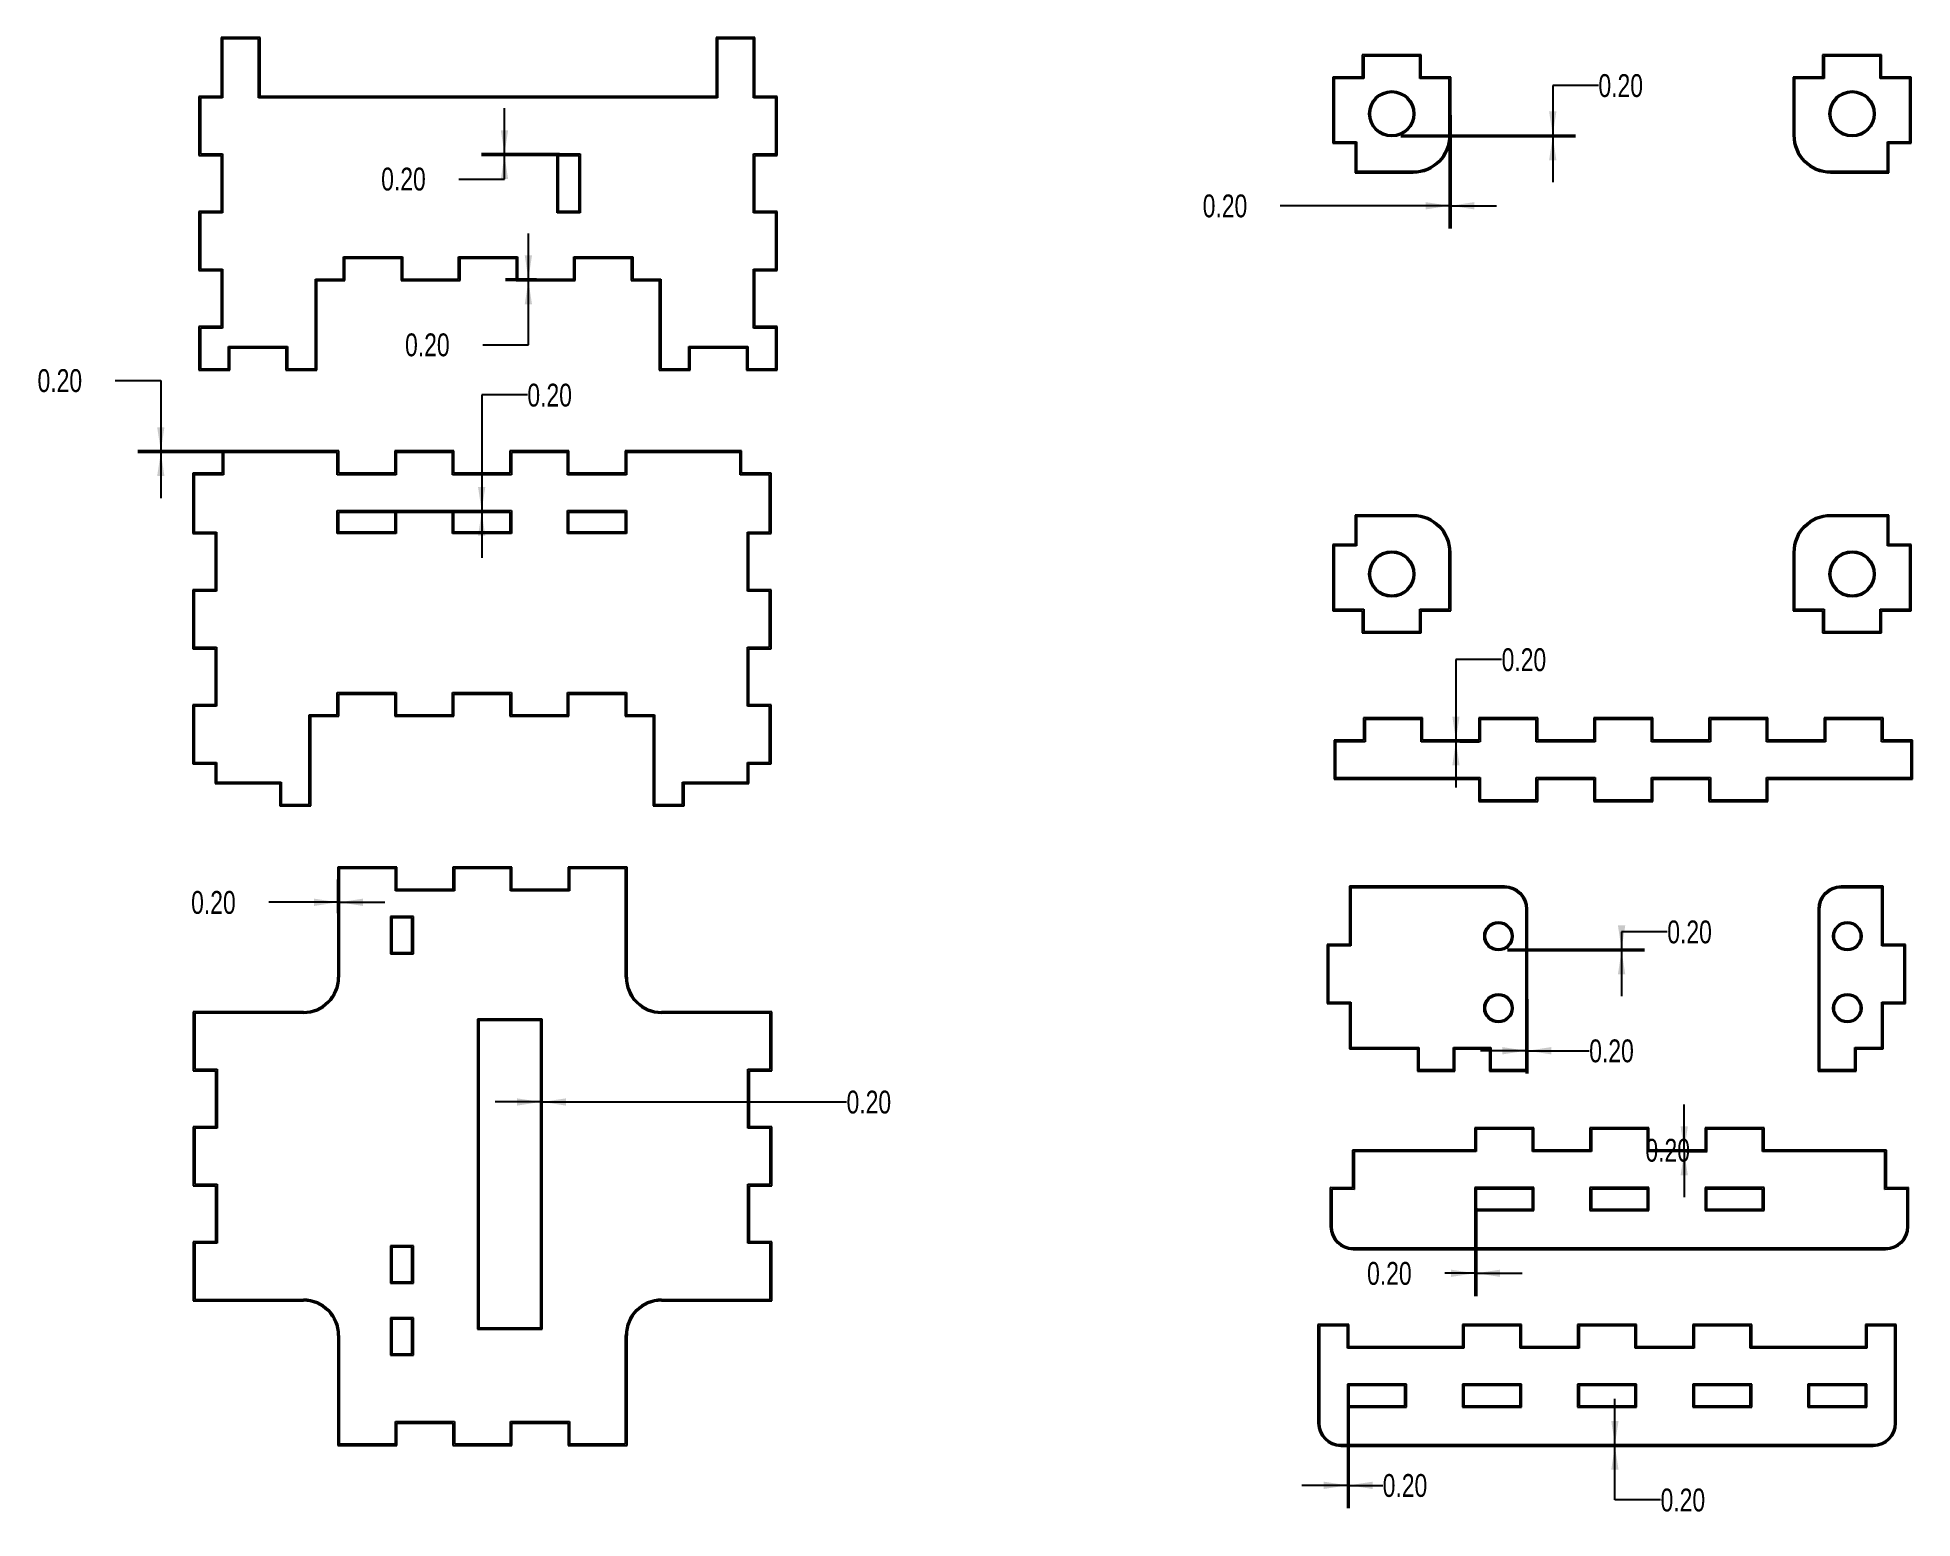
# Model space of a CAD drawing. Header units: millimetres. Extents: x 1 to 262, y 1 to 207.
import ezdxf

# ---------------------------------------------------------------- set-up
doc = ezdxf.new("R2010")
doc.units = ezdxf.units.MM
doc.layers.add('CUT', color=1, linetype='Continuous')
doc.layers.add('LAYER0', color=7, linetype='Continuous')
doc.styles.add('SLDTEXTSTYLE0', font='TXT', dxfattribs={"width": 0.75})
doc.dimstyles.new('SLDDIMSTYLE0', dxfattribs={"dimtxt": 3.175, "dimasz": 3.302, "dimexe": 0, "dimexo": 0.0625, "dimgap": 0.79375, "dimtad": 0, "dimtih": 1, "dimtoh": 1, "dimrnd": 1e-09, "dimzin": 4, "dimdsep": 46, "dimtxsty": 'SLDTEXTSTYLE0', "dimsah": 1, "dimcen": 0.09, "dimadec": 0, "dimazin": 1, "dimtfac": 1, "dimtmove": 0, "dimatfit": 0, "dimfxl": 1, "dimfrac": 2, "dimtolj": 1, "dimtzin": 12, "dimarcsym": 0})

msp = doc.modelspace()

# ---------------------------------------------------------------- blocks, each defined once
blk = doc.blocks.new('_D')
at = {"layer": 'LAYER0'}
for p, q in [((69.39, 173.59), (69.39, 179.94)), ((70.52, 173.59), (66.22, 173.59)), ((70.52, 173.39), (66.22, 173.39)), ((69.39, 164.46), (69.39, 173.39)), ((63.04, 164.46), (69.39, 164.46))]:
    blk.add_line(p, q, dxfattribs=at)
for points in [[(69.39, 173.59), (69.9, 176.89), (68.89, 176.89)], [(69.39, 173.39), (68.89, 170.09), (69.9, 170.09)]]:
    blk.add_solid(points, dxfattribs=at)
at = {"layer": 'LAYER0', "insert": (52.25, 166.04, 0.1), "char_height": 3.175, "attachment_point": 1, "style": 'SLDTEXTSTYLE0'}
blk.add_mtext('0.20', dxfattribs=at)
blk = doc.blocks.new('_D_1')
at = {"layer": 'LAYER0'}
for p, q in [((66.07, 190.99), (66.07, 197.34)), ((73.72, 190.99), (62.89, 190.99)), ((73.72, 190.79), (62.89, 190.79)), ((66.07, 187.51), (66.07, 190.79)), ((59.72, 187.51), (66.07, 187.51))]:
    blk.add_line(p, q, dxfattribs=at)
for points in [[(66.07, 190.99), (66.58, 194.29), (65.56, 194.29)], [(66.07, 190.79), (65.56, 187.49), (66.58, 187.49)]]:
    blk.add_solid(points, dxfattribs=at)
at = {"layer": 'LAYER0', "insert": (48.93, 189.09, 0.1), "char_height": 3.175, "attachment_point": 1, "style": 'SLDTEXTSTYLE0'}
blk.add_mtext('0.20', dxfattribs=at)
blk = doc.blocks.new('_D_2')
at = {"layer": 'LAYER0'}
for p, q in [((11.95, 159.5), (18.3, 159.5)), ((18.3, 159.5), (18.3, 149.7)), ((33.66, 149.7), (15.12, 149.7)), ((33.66, 149.5), (15.12, 149.5)), ((18.3, 149.5), (18.3, 143.15))]:
    blk.add_line(p, q, dxfattribs=at)
for points in [[(18.3, 149.7), (18.8, 153), (17.79, 153)], [(18.3, 149.5), (17.79, 146.2), (18.8, 146.2)]]:
    blk.add_solid(points, dxfattribs=at)
at = {"layer": 'LAYER0', "insert": (1.16, 161.07, 0.1), "char_height": 3.175, "attachment_point": 1, "style": 'SLDTEXTSTYLE0'}
blk.add_mtext('0.20', dxfattribs=at)
blk = doc.blocks.new('_D_3')
at = {"layer": 'LAYER0'}
for p, q in [((69.25, 157.48), (62.9, 157.48)), ((62.9, 157.48), (62.9, 141.4)), ((48.2, 141.4), (66.07, 141.4)), ((48.2, 141.2), (66.07, 141.2)), ((62.9, 141.2), (62.9, 134.85))]:
    blk.add_line(p, q, dxfattribs=at)
for points in [[(62.9, 141.4), (63.41, 144.7), (62.39, 144.7)], [(62.9, 141.2), (62.39, 137.9), (63.41, 137.9)]]:
    blk.add_solid(points, dxfattribs=at)
at = {"layer": 'LAYER0', "insert": (69.25, 159.05, 0.1), "char_height": 3.175, "attachment_point": 1, "style": 'SLDTEXTSTYLE0'}
blk.add_mtext('0.20', dxfattribs=at)
blk = doc.blocks.new('_D_4')
at = {"layer": 'LAYER0'}
for p, q in [((183.25, 17.06), (183.25, 2.69)), ((183.45, 17.06), (183.45, 2.69)), ((183.25, 5.87), (176.9, 5.87)), ((183.45, 5.87), (188.15, 5.87))]:
    blk.add_line(p, q, dxfattribs=at)
for points in [[(183.25, 5.87), (179.95, 6.38), (179.95, 5.36)], [(183.45, 5.87), (186.75, 5.36), (186.75, 6.38)]]:
    blk.add_solid(points, dxfattribs=at)
at = {"layer": 'LAYER0', "insert": (188.15, 7.44, 0.1), "char_height": 3.175, "attachment_point": 1, "style": 'SLDTEXTSTYLE0'}
blk.add_mtext('0.20', dxfattribs=at)
blk = doc.blocks.new('_D_5')
at = {"layer": 'LAYER0'}
for p, q in [((220.43, 11.53), (220.43, 17.88)), ((220.43, 3.85), (220.43, 11.33)), ((220.62, 11.53), (223.6, 11.53)), ((220.62, 11.33), (223.6, 11.33)), ((226.78, 3.85), (220.43, 3.85))]:
    blk.add_line(p, q, dxfattribs=at)
for points in [[(220.43, 11.53), (220.94, 14.83), (219.92, 14.83)], [(220.43, 11.33), (219.92, 8.03), (220.94, 8.03)]]:
    blk.add_solid(points, dxfattribs=at)
at = {"layer": 'LAYER0', "insert": (226.78, 5.42, 0.1), "char_height": 3.175, "attachment_point": 1, "style": 'SLDTEXTSTYLE0'}
blk.add_mtext('0.20', dxfattribs=at)
blk = doc.blocks.new('_D_6')
at = {"layer": 'LAYER0'}
for p, q in [((200.97, 44.4), (200.97, 32.18)), ((201.17, 44.4), (201.17, 32.18)), ((200.97, 35.36), (196.77, 35.36)), ((201.17, 35.36), (207.52, 35.36))]:
    blk.add_line(p, q, dxfattribs=at)
for points in [[(200.97, 35.36), (197.66, 35.86), (197.66, 34.85)], [(201.17, 35.36), (204.47, 34.85), (204.47, 35.86)]]:
    blk.add_solid(points, dxfattribs=at)
at = {"layer": 'LAYER0', "insert": (185.98, 36.93, 0.1), "char_height": 3.175, "attachment_point": 1, "style": 'SLDTEXTSTYLE0'}
blk.add_mtext('0.20', dxfattribs=at)
blk = doc.blocks.new('_D_7')
at = {"layer": 'LAYER0'}
for p, q in [((230.07, 52.47), (230.07, 58.82)), ((230.07, 52.27), (230.07, 45.92)), ((230.34, 52.47), (233.24, 52.47)), ((230.34, 52.27), (233.24, 52.27))]:
    blk.add_line(p, q, dxfattribs=at)
for points in [[(230.07, 52.47), (230.57, 55.77), (229.56, 55.77)], [(230.07, 52.27), (229.56, 48.97), (230.57, 48.97)]]:
    blk.add_solid(points, dxfattribs=at)
at = {"layer": 'LAYER0', "insert": (224.67, 54.05, 0.1), "char_height": 3.175, "attachment_point": 1, "style": 'SLDTEXTSTYLE0'}
blk.add_mtext('0.20', dxfattribs=at)
blk = doc.blocks.new('_D_8')
at = {"layer": 'LAYER0'}
for p, q in [((204.68, 120.68), (198.33, 120.68)), ((198.33, 120.68), (198.33, 109.47)), ((198.87, 109.47), (201.51, 109.47)), ((198.33, 109.27), (198.33, 102.92)), ((198.87, 109.27), (201.51, 109.27))]:
    blk.add_line(p, q, dxfattribs=at)
for points in [[(198.33, 109.47), (198.84, 112.77), (197.83, 112.77)], [(198.33, 109.27), (197.83, 105.97), (198.84, 105.97)]]:
    blk.add_solid(points, dxfattribs=at)
at = {"layer": 'LAYER0', "insert": (204.68, 122.26, 0.1), "char_height": 3.175, "attachment_point": 1, "style": 'SLDTEXTSTYLE0'}
blk.add_mtext('0.20', dxfattribs=at)
blk = doc.blocks.new('_D_9')
at = {"layer": 'LAYER0'}
for p, q in [((71.11, 50.39), (71.11, 62.35)), ((71.31, 50.39), (71.31, 62.35)), ((71.11, 59.18), (64.76, 59.18)), ((71.31, 59.18), (113.62, 59.18))]:
    blk.add_line(p, q, dxfattribs=at)
for points in [[(71.11, 59.18), (67.81, 59.68), (67.81, 58.67)], [(71.31, 59.18), (74.61, 58.67), (74.61, 59.68)]]:
    blk.add_solid(points, dxfattribs=at)
at = {"layer": 'LAYER0', "insert": (113.62, 60.75, 0.1), "char_height": 3.175, "attachment_point": 1, "style": 'SLDTEXTSTYLE0'}
blk.add_mtext('0.20', dxfattribs=at)
blk = doc.blocks.new('_D_10')
at = {"layer": 'LAYER0'}
for p, q in [((42.91, 85.44), (42.91, 90.12)), ((43.11, 85.44), (43.11, 90.12)), ((42.91, 86.94), (33.3, 86.94)), ((43.11, 86.94), (49.46, 86.94))]:
    blk.add_line(p, q, dxfattribs=at)
for points in [[(42.91, 86.94), (39.61, 87.45), (39.61, 86.43)], [(43.11, 86.94), (46.41, 86.43), (46.41, 87.45)]]:
    blk.add_solid(points, dxfattribs=at)
at = {"layer": 'LAYER0', "insert": (22.51, 88.51, 0.1), "char_height": 3.175, "attachment_point": 1, "style": 'SLDTEXTSTYLE0'}
blk.add_mtext('0.20', dxfattribs=at)
blk = doc.blocks.new('_D_11')
at = {"layer": 'LAYER0'}
for p, q in [((218.14, 200.52), (211.79, 200.52)), ((211.79, 200.52), (211.79, 193.61)), ((190.68, 193.61), (214.96, 193.61)), ((190.68, 193.41), (214.96, 193.41)), ((211.79, 193.41), (211.79, 187.06))]:
    blk.add_line(p, q, dxfattribs=at)
for points in [[(211.79, 193.61), (212.3, 196.92), (211.28, 196.92)], [(211.79, 193.41), (211.28, 190.11), (212.3, 190.11)]]:
    blk.add_solid(points, dxfattribs=at)
at = {"layer": 'LAYER0', "insert": (218.14, 202.09, 0.1), "char_height": 3.175, "attachment_point": 1, "style": 'SLDTEXTSTYLE0'}
blk.add_mtext('0.20', dxfattribs=at)
blk = doc.blocks.new('_D_12')
at = {"layer": 'LAYER0'}
for p, q in [((197.41, 196.37), (197.41, 180.61)), ((197.61, 196.37), (197.61, 180.61)), ((197.41, 183.79), (173.92, 183.79)), ((197.61, 183.79), (203.96, 183.79))]:
    blk.add_line(p, q, dxfattribs=at)
for points in [[(197.41, 183.79), (194.11, 184.3), (194.11, 183.28)], [(197.61, 183.79), (200.91, 183.28), (200.91, 184.3)]]:
    blk.add_solid(points, dxfattribs=at)
at = {"layer": 'LAYER0', "insert": (163.13, 185.36, 0.1), "char_height": 3.175, "attachment_point": 1, "style": 'SLDTEXTSTYLE0'}
blk.add_mtext('0.20', dxfattribs=at)
blk = doc.blocks.new('_D_13')
at = {"layer": 'LAYER0'}
for p, q in [((208.09, 73.45), (208.09, 63.12)), ((208.29, 73.45), (208.29, 63.12)), ((208.09, 66.3), (201.74, 66.3)), ((208.29, 66.3), (216.86, 66.3))]:
    blk.add_line(p, q, dxfattribs=at)
for points in [[(208.09, 66.3), (204.79, 66.81), (204.79, 65.79)], [(208.29, 66.3), (211.59, 65.79), (211.59, 66.81)]]:
    blk.add_solid(points, dxfattribs=at)
at = {"layer": 'LAYER0', "insert": (216.86, 67.87, 0.1), "char_height": 3.175, "attachment_point": 1, "style": 'SLDTEXTSTYLE0'}
blk.add_mtext('0.20', dxfattribs=at)
blk = doc.blocks.new('_D_14')
at = {"layer": 'LAYER0'}
for p, q in [((227.71, 82.84), (221.36, 82.84)), ((221.36, 82.84), (221.36, 80.42)), ((205.51, 80.42), (224.54, 80.42)), ((205.51, 80.22), (224.54, 80.22)), ((221.36, 80.22), (221.36, 73.87))]:
    blk.add_line(p, q, dxfattribs=at)
for points in [[(221.36, 80.42), (221.87, 83.72), (220.85, 83.72)], [(221.36, 80.22), (220.85, 76.92), (221.87, 76.92)]]:
    blk.add_solid(points, dxfattribs=at)
at = {"layer": 'LAYER0', "insert": (227.71, 84.41, 0.1), "char_height": 3.175, "attachment_point": 1, "style": 'SLDTEXTSTYLE0'}
blk.add_mtext('0.20', dxfattribs=at)

# ---------------------------------------------------------------- dimensions: what is measured, and where the dimension line sits
at = {"layer": 'LAYER0'}
for base, p1, p2, picture, middle in [((211.79, 193.414), (189.409, 193.614), (189.409, 193.414), '_D_11', (211.79, 200.521)), ((66.067, 190.99), (74.991, 190.79), (74.991, 190.99), '_D_1', (66.067, 187.514)), ((69.394, 173.59), (71.791, 173.39), (71.791, 173.59), '_D', (69.394, 164.463)), ((18.296, 149.501), (34.931, 149.701), (34.931, 149.501), '_D_2', (18.296, 159.501)), ((62.898, 141.401), (46.931, 141.201), (46.931, 141.401), '_D_3', (62.898, 157.48)), ((198.334, 109.272), (197.6, 109.472), (197.6, 109.272), '_D_8', (198.334, 120.685)), ((221.36, 80.222), (204.239, 80.422), (204.239, 80.222), '_D_14', (221.36, 82.84)), ((230.066, 52.273), (229.066, 52.473), (229.066, 52.273), '_D_7', (230.066, 52.473)), ((220.428, 11.531), (219.35, 11.331), (219.35, 11.531), '_D_5', (220.428, 3.852))]:
    dim = msp.add_linear_dim(base=base, p1=p1, p2=p2, angle=90, dimstyle='SLDDIMSTYLE0', dxfattribs=at)
    dim.commit()
    dim.dimension.update_dxf_attribs({"geometry": picture, "text_midpoint": middle, "dimtype": 160})
for base, p1, p2, picture, middle in [((197.409, 183.79), (197.609, 197.639), (197.409, 197.639), '_D_12', (168.528, 183.79)), ((43.113, 86.941), (42.913, 84.175), (43.113, 84.175), '_D_10', (27.902, 86.941)), ((208.089, 66.297), (208.289, 74.722), (208.089, 74.722), '_D_13', (222.255, 66.297)), ((71.313, 59.175), (71.113, 49.125), (71.313, 49.125), '_D_9', (119.013, 59.175)), ((200.966, 35.355), (201.166, 45.673), (200.966, 45.673), '_D_6', (191.375, 35.355)), ((183.25, 5.87), (183.45, 18.331), (183.25, 18.331), '_D_4', (193.549, 5.87))]:
    dim = msp.add_linear_dim(base=base, p1=p1, p2=p2, dimstyle='SLDDIMSTYLE0', dxfattribs=at)
    dim.commit()
    dim.dimension.update_dxf_attribs({"geometry": picture, "text_midpoint": middle, "dimtype": 160})

# ---------------------------------------------------------------- linework, layer by layer
at = {"color": 7, "linetype": 'Continuous', "lineweight": 15}
for p, q in [((26.891, 206.99), (26.891, 198.79)), ((31.891, 206.99), (26.891, 206.99)), ((31.891, 198.79), (31.891, 206.99)), ((95.691, 206.99), (95.691, 198.79)), ((100.691, 206.99), (95.691, 206.99)), ((100.691, 198.79), (100.691, 206.99)), ((185.509, 201.489), (185.509, 204.589)), ((193.309, 204.589), (185.509, 204.589)), ((193.309, 201.489), (193.309, 204.589)), ((249.509, 201.489), (249.509, 204.589)), ((257.309, 204.589), (249.509, 204.589)), ((257.309, 204.589), (257.309, 201.489)), ((185.509, 201.489), (181.409, 201.489)), ((181.409, 201.489), (181.409, 192.689)), ((193.309, 201.489), (197.409, 201.489)), ((197.409, 193.589), (197.409, 201.489)), ((245.409, 201.489), (249.509, 201.489)), ((245.409, 201.489), (245.409, 193.589)), ((257.309, 201.489), (261.409, 201.489)), ((261.409, 192.689), (261.409, 201.489)), ((26.891, 198.79), (23.791, 198.79)), ((23.791, 190.99), (23.791, 198.79)), ((95.691, 198.79), (31.891, 198.79)), ((103.791, 198.79), (100.691, 198.79)), ((103.791, 198.79), (103.791, 190.99)), ((23.791, 190.99), (26.891, 190.99)), ((26.891, 190.99), (26.891, 182.79)), ((73.391, 190.99), (76.591, 190.99)), ((73.391, 182.79), (73.391, 190.99)), ((76.591, 190.99), (76.591, 182.79)), ((100.691, 190.99), (103.791, 190.99)), ((100.691, 182.79), (100.691, 190.99)), ((184.509, 192.689), (181.409, 192.689)), ((184.509, 192.689), (184.509, 188.589)), ((261.409, 192.689), (258.309, 192.689)), ((258.309, 192.689), (258.309, 188.589)), ((184.509, 188.589), (192.409, 188.589)), ((250.409, 188.589), (258.309, 188.589)), ((26.891, 182.79), (23.791, 182.79)), ((23.791, 174.99), (23.791, 182.79)), ((76.591, 182.79), (73.391, 182.79)), ((103.791, 182.79), (100.691, 182.79)), ((103.791, 182.79), (103.791, 174.99)), ((23.791, 174.99), (26.891, 174.99)), ((26.891, 174.99), (26.891, 166.79)), ((43.691, 176.69), (51.891, 176.69)), ((43.691, 173.59), (43.691, 176.69)), ((51.891, 176.69), (51.891, 173.59)), ((59.691, 176.69), (67.891, 176.69)), ((59.691, 173.59), (59.691, 176.69)), ((67.891, 176.69), (67.891, 173.59)), ((75.691, 176.69), (83.891, 176.69)), ((75.691, 173.59), (75.691, 176.69)), ((83.891, 176.69), (83.891, 173.59)), ((100.691, 174.99), (103.791, 174.99)), ((100.691, 166.79), (100.691, 174.99)), ((39.791, 173.59), (39.791, 161.14)), ((43.691, 173.59), (39.791, 173.59)), ((59.691, 173.59), (51.891, 173.59)), ((75.691, 173.59), (67.891, 173.59)), ((87.791, 173.59), (83.891, 173.59)), ((87.791, 161.14), (87.791, 173.59)), ((26.891, 166.79), (23.791, 166.79)), ((23.791, 161.14), (23.791, 166.79)), ((27.691, 164.24), (35.891, 164.24)), ((27.691, 161.14), (27.691, 164.24)), ((35.891, 164.24), (35.891, 161.14)), ((91.691, 164.24), (99.891, 164.24)), ((91.691, 161.14), (91.691, 164.24)), ((99.891, 164.24), (99.891, 161.14)), ((103.791, 166.79), (100.691, 166.79)), ((103.791, 166.79), (103.791, 161.14)), ((27.691, 161.14), (23.791, 161.14)), ((39.791, 161.14), (35.891, 161.14)), ((91.691, 161.14), (87.791, 161.14)), ((103.791, 161.14), (99.891, 161.14)), ((27.031, 149.501), (27.031, 146.401)), ((27.031, 149.501), (42.831, 149.501)), ((42.831, 146.401), (42.831, 149.501)), ((51.031, 149.501), (51.031, 146.401)), ((51.031, 149.501), (58.831, 149.501)), ((58.831, 146.401), (58.831, 149.501)), ((67.031, 149.501), (67.031, 146.401)), ((67.031, 149.501), (74.831, 149.501)), ((74.831, 146.401), (74.831, 149.501)), ((83.031, 149.501), (83.031, 146.401)), ((83.031, 149.501), (98.831, 149.501)), ((98.831, 146.401), (98.831, 149.501)), ((27.031, 146.401), (22.931, 146.401)), ((22.931, 138.401), (22.931, 146.401)), ((51.031, 146.401), (42.831, 146.401)), ((67.031, 146.401), (58.831, 146.401)), ((83.031, 146.401), (74.831, 146.401)), ((102.931, 146.401), (98.831, 146.401)), ((102.931, 146.401), (102.931, 138.401)), ((42.831, 141.401), (51.031, 141.401)), ((42.831, 138.201), (42.831, 141.401)), ((51.031, 141.401), (51.031, 138.201)), ((58.831, 141.401), (67.031, 141.401)), ((58.831, 138.201), (58.831, 141.401)), ((67.031, 141.401), (67.031, 138.201)), ((74.831, 141.401), (83.031, 141.401)), ((74.831, 138.201), (74.831, 141.401)), ((83.031, 141.401), (83.031, 138.201)), ((22.931, 138.401), (26.031, 138.401)), ((26.031, 138.401), (26.031, 130.201)), ((51.031, 138.201), (42.831, 138.201)), ((67.031, 138.201), (58.831, 138.201)), ((83.031, 138.201), (74.831, 138.201)), ((99.831, 138.401), (102.931, 138.401)), ((99.831, 130.201), (99.831, 138.401)), ((184.509, 136.489), (184.509, 140.589)), ((192.409, 140.589), (184.509, 140.589)), ((258.309, 140.589), (250.409, 140.589)), ((258.309, 136.489), (258.309, 140.589)), ((181.409, 136.489), (184.509, 136.489)), ((181.409, 136.489), (181.409, 127.689)), ((197.409, 127.689), (197.409, 135.589)), ((245.409, 135.589), (245.409, 127.689)), ((258.309, 136.489), (261.409, 136.489)), ((261.409, 127.689), (261.409, 136.489)), ((26.031, 130.201), (22.931, 130.201)), ((22.931, 122.401), (22.931, 130.201)), ((102.931, 130.201), (99.831, 130.201)), ((102.931, 130.201), (102.931, 122.401)), ((185.509, 127.689), (181.409, 127.689)), ((185.509, 124.589), (185.509, 127.689)), ((197.409, 127.689), (193.309, 127.689)), ((193.309, 127.689), (193.309, 124.589)), ((249.509, 127.689), (245.409, 127.689)), ((249.509, 127.689), (249.509, 124.589)), ((257.309, 127.689), (261.409, 127.689)), ((257.309, 127.689), (257.309, 124.589)), ((185.509, 124.589), (193.309, 124.589)), ((249.509, 124.589), (257.309, 124.589)), ((22.931, 122.401), (26.031, 122.401)), ((26.031, 122.401), (26.031, 114.201)), ((99.831, 122.401), (102.931, 122.401)), ((99.831, 114.201), (99.831, 122.401)), ((42.831, 116.101), (51.031, 116.101)), ((42.831, 113.001), (42.831, 116.101)), ((51.031, 116.101), (51.031, 113.001)), ((58.831, 116.101), (67.031, 116.101)), ((58.831, 113.001), (58.831, 116.101)), ((67.031, 116.101), (67.031, 113.001)), ((74.831, 116.101), (83.031, 116.101)), ((74.831, 113.001), (74.831, 116.101)), ((83.031, 116.101), (83.031, 113.001)), ((26.031, 114.201), (22.931, 114.201)), ((22.931, 106.401), (22.931, 114.201)), ((38.931, 113.001), (38.931, 100.551)), ((42.831, 113.001), (38.931, 113.001)), ((58.831, 113.001), (51.031, 113.001)), ((74.831, 113.001), (67.031, 113.001)), ((86.931, 113.001), (83.031, 113.001)), ((86.931, 100.551), (86.931, 113.001)), ((102.931, 114.201), (99.831, 114.201)), ((102.931, 114.201), (102.931, 106.401)), ((185.7, 109.272), (185.7, 112.372)), ((193.5, 112.372), (185.7, 112.372)), ((193.5, 112.372), (193.5, 109.272)), ((201.7, 109.272), (201.7, 112.372)), ((209.5, 112.372), (201.7, 112.372)), ((209.5, 112.372), (209.5, 109.272)), ((217.7, 109.272), (217.7, 112.372)), ((225.5, 112.372), (217.7, 112.372)), ((225.5, 112.372), (225.5, 109.272)), ((233.7, 109.272), (233.7, 112.372)), ((241.5, 112.372), (233.7, 112.372)), ((241.5, 112.372), (241.5, 109.272)), ((249.7, 109.272), (249.7, 112.372)), ((257.5, 112.372), (249.7, 112.372)), ((257.5, 112.372), (257.5, 109.272)), ((181.6, 109.272), (181.6, 104.272)), ((181.6, 109.272), (185.7, 109.272)), ((193.5, 109.272), (201.7, 109.272)), ((209.5, 109.272), (217.7, 109.272)), ((225.5, 109.272), (233.7, 109.272)), ((241.5, 109.272), (249.7, 109.272)), ((257.5, 109.272), (261.6, 109.272)), ((261.6, 104.272), (261.6, 109.272)), ((22.931, 106.401), (26.031, 106.401)), ((26.031, 106.401), (26.031, 103.651)), ((99.831, 106.401), (102.931, 106.401)), ((99.831, 103.651), (99.831, 106.401)), ((201.7, 104.272), (181.6, 104.272)), ((201.7, 101.172), (201.7, 104.272)), ((217.7, 104.272), (209.5, 104.272)), ((209.5, 104.272), (209.5, 101.172)), ((217.7, 101.172), (217.7, 104.272)), ((233.7, 104.272), (225.5, 104.272)), ((225.5, 104.272), (225.5, 101.172)), ((233.7, 101.172), (233.7, 104.272)), ((261.6, 104.272), (241.5, 104.272)), ((241.5, 104.272), (241.5, 101.172)), ((26.031, 103.651), (35.031, 103.651)), ((35.031, 103.651), (35.031, 100.551)), ((90.831, 103.651), (99.831, 103.651)), ((90.831, 100.551), (90.831, 103.651)), ((38.931, 100.551), (35.031, 100.551)), ((90.831, 100.551), (86.931, 100.551)), ((201.7, 101.172), (209.5, 101.172)), ((217.7, 101.172), (225.5, 101.172)), ((233.7, 101.172), (241.5, 101.172)), ((43.113, 76.525), (43.113, 91.625)), ((50.913, 91.625), (43.113, 91.625)), ((50.913, 88.525), (50.913, 91.625)), ((59.113, 88.525), (59.113, 91.625)), ((66.913, 91.625), (59.113, 91.625)), ((66.913, 88.525), (66.913, 91.625)), ((75.113, 88.525), (75.113, 91.625)), ((82.913, 91.625), (75.113, 91.625)), ((82.913, 76.525), (82.913, 91.625)), ((183.739, 80.872), (183.739, 88.972)), ((205.089, 88.972), (183.739, 88.972)), ((257.539, 88.972), (251.889, 88.972)), ((257.539, 88.972), (257.539, 80.872)), ((50.913, 88.525), (59.113, 88.525)), ((66.913, 88.525), (75.113, 88.525)), ((53.413, 84.975), (50.213, 84.975)), ((50.213, 84.975), (50.213, 79.775)), ((53.413, 79.775), (53.413, 84.975)), ((208.089, 63.672), (208.089, 85.972)), ((248.889, 85.972), (248.889, 63.672)), ((183.739, 80.872), (180.639, 80.872)), ((180.639, 80.872), (180.639, 73.072)), ((257.539, 80.872), (260.639, 80.872)), ((260.639, 73.072), (260.639, 80.872)), ((50.213, 79.775), (53.413, 79.775)), ((183.739, 73.072), (180.639, 73.072)), ((183.739, 66.772), (183.739, 73.072)), ((260.639, 73.072), (257.539, 73.072)), ((257.539, 73.072), (257.539, 66.772)), ((38.113, 71.525), (23.013, 71.525)), ((23.013, 71.525), (23.013, 63.725)), ((71.313, 70.682), (62.313, 70.682)), ((62.313, 70.682), (62.313, 27.568)), ((71.313, 27.568), (71.313, 70.682)), ((87.913, 71.525), (103.013, 71.525)), ((103.013, 63.725), (103.013, 71.525)), ((193.189, 66.772), (183.739, 66.772)), ((193.189, 66.772), (193.189, 63.672)), ((203.189, 66.772), (197.989, 66.772)), ((197.989, 66.772), (197.989, 63.672)), ((203.189, 66.772), (203.189, 63.672)), ((257.539, 66.772), (253.789, 66.772)), ((253.789, 66.772), (253.789, 63.672)), ((26.113, 63.725), (23.013, 63.725)), ((26.113, 55.525), (26.113, 63.725)), ((99.913, 63.725), (103.013, 63.725)), ((99.913, 63.725), (99.913, 55.525)), ((193.189, 63.672), (197.989, 63.672)), ((203.189, 63.672), (208.089, 63.672)), ((248.889, 63.672), (253.789, 63.672)), ((26.113, 55.525), (23.013, 55.525)), ((23.013, 55.525), (23.013, 47.725)), ((99.913, 55.525), (103.013, 55.525)), ((103.013, 47.725), (103.013, 55.525)), ((201.166, 52.273), (201.166, 55.373)), ((208.966, 55.373), (201.166, 55.373)), ((208.966, 55.373), (208.966, 52.273)), ((217.166, 52.273), (217.166, 55.373)), ((224.966, 55.373), (217.166, 55.373)), ((224.966, 55.373), (224.966, 52.273)), ((233.166, 52.273), (233.166, 55.373)), ((240.966, 55.373), (233.166, 55.373)), ((240.966, 55.373), (240.966, 52.273)), ((184.166, 47.021), (184.166, 52.273)), ((184.166, 52.273), (201.166, 52.273)), ((208.966, 52.273), (217.166, 52.273)), ((224.966, 52.273), (233.166, 52.273)), ((240.966, 52.273), (257.966, 52.273)), ((257.966, 52.273), (257.966, 47.021)), ((26.113, 47.725), (23.013, 47.725)), ((26.113, 39.525), (26.113, 47.725)), ((99.913, 47.725), (103.013, 47.725)), ((99.913, 47.725), (99.913, 39.525)), ((181.066, 47.073), (184.166, 47.021)), ((181.066, 47.073), (181.066, 41.873)), ((200.966, 47.273), (200.966, 44.073)), ((209.166, 47.273), (200.966, 47.273)), ((209.166, 44.073), (209.166, 47.273)), ((216.966, 47.273), (216.966, 44.073)), ((225.166, 47.273), (216.966, 47.273)), ((225.166, 44.073), (225.166, 47.273)), ((241.166, 47.273), (232.966, 47.273)), ((232.966, 47.273), (232.966, 44.073)), ((241.166, 44.073), (241.166, 47.273)), ((257.966, 47.021), (261.066, 47.073)), ((261.066, 41.873), (261.066, 47.073)), ((200.966, 44.073), (209.166, 44.073)), ((216.966, 44.073), (225.166, 44.073)), ((232.966, 44.073), (241.166, 44.073)), ((26.113, 39.525), (23.013, 39.525)), ((23.013, 39.525), (23.013, 31.725)), ((53.413, 39.175), (50.213, 39.175)), ((50.213, 39.175), (50.213, 33.975)), ((53.413, 33.975), (53.413, 39.175)), ((99.913, 39.525), (103.013, 39.525)), ((103.013, 31.725), (103.013, 39.525)), ((184.066, 38.873), (258.066, 38.873)), ((50.213, 33.975), (53.413, 33.975)), ((38.113, 31.725), (23.013, 31.725)), ((87.913, 31.725), (103.013, 31.725)), ((50.213, 29.175), (50.213, 23.975)), ((53.413, 29.175), (50.213, 29.175)), ((53.413, 23.975), (53.413, 29.175)), ((43.113, 26.725), (43.113, 11.625)), ((62.313, 27.568), (71.313, 27.568)), ((82.913, 26.725), (82.913, 11.625)), ((179.35, 28.031), (179.35, 14.531)), ((183.25, 28.031), (179.35, 28.031)), ((183.25, 28.031), (183.25, 24.931)), ((199.45, 24.931), (199.45, 28.031)), ((207.25, 28.031), (199.45, 28.031)), ((207.25, 28.031), (207.25, 24.931)), ((215.45, 24.931), (215.45, 28.031)), ((223.25, 28.031), (215.45, 28.031)), ((223.25, 28.031), (223.25, 24.931)), ((231.45, 24.931), (231.45, 28.031)), ((239.25, 28.031), (231.45, 28.031)), ((239.25, 28.031), (239.25, 24.931)), ((255.45, 24.931), (255.45, 28.031)), ((259.35, 28.031), (255.45, 28.031)), ((259.35, 14.531), (259.35, 28.031)), ((50.213, 23.975), (53.413, 23.975)), ((183.25, 24.931), (199.45, 24.931)), ((207.25, 24.931), (215.45, 24.931)), ((223.25, 24.931), (231.45, 24.931)), ((239.25, 24.931), (255.45, 24.931)), ((191.45, 19.931), (183.25, 19.931)), ((183.25, 19.931), (183.25, 16.731)), ((191.45, 16.731), (191.45, 19.931)), ((199.25, 19.931), (199.25, 16.731)), ((207.45, 19.931), (199.25, 19.931)), ((207.45, 16.731), (207.45, 19.931)), ((215.25, 19.931), (215.25, 16.731)), ((223.45, 19.931), (215.25, 19.931)), ((223.45, 16.731), (223.45, 19.931)), ((239.45, 19.931), (231.25, 19.931)), ((231.25, 19.931), (231.25, 16.731)), ((239.45, 16.731), (239.45, 19.931)), ((247.25, 19.931), (247.25, 16.731)), ((255.45, 19.931), (247.25, 19.931)), ((255.45, 16.731), (255.45, 19.931)), ((183.25, 16.731), (191.45, 16.731)), ((199.25, 16.731), (207.45, 16.731)), ((215.25, 16.731), (223.45, 16.731)), ((231.25, 16.731), (239.45, 16.731)), ((247.25, 16.731), (255.45, 16.731)), ((59.113, 14.725), (50.913, 14.725)), ((50.913, 14.725), (50.913, 11.625)), ((59.113, 14.725), (59.113, 11.625)), ((75.113, 14.725), (66.913, 14.725)), ((66.913, 14.725), (66.913, 11.625)), ((75.113, 14.725), (75.113, 11.625)), ((43.113, 11.625), (50.913, 11.625)), ((59.113, 11.625), (66.913, 11.625)), ((75.113, 11.625), (82.913, 11.625)), ((182.35, 11.531), (256.35, 11.531))]:
    msp.add_line(p, q, dxfattribs=at)
for centre, radius in [((189.409, 196.589), 3.175), ((253.409, 196.589), 3.175), ((189.409, 132.589), 3.175), ((253.409, 132.589), 3.175), ((204.239, 82.222), 2), ((252.739, 82.222), 2), ((204.239, 72.222), 2), ((252.739, 72.222), 2)]:
    msp.add_circle(centre, radius, dxfattribs=at)
for centre, radius, start, end in [((192.409, 193.589), 5, 270, 0), ((250.409, 193.589), 5, 180, 270), ((192.409, 135.589), 5, 0, 90), ((250.409, 135.589), 5, 90, 180), ((205.089, 85.972), 3, 0, 90), ((251.889, 85.972), 3, 90, 180), ((38.113, 76.525), 5, 270, 0), ((87.913, 76.525), 5, 180, 270), ((184.066, 41.873), 3, 180, 270), ((258.066, 41.873), 3, 270, 0), ((38.113, 26.725), 5, 0, 90), ((87.913, 26.725), 5, 90, 180), ((182.35, 14.531), 3, 180, 270), ((256.35, 14.531), 3, 270, 0)]:
    msp.add_arc(centre, radius, start, end, dxfattribs=at)
at = {"layer": 'CUT'}
for p, q in [((32.091, 207.19), (26.691, 207.19)), ((26.691, 207.19), (26.691, 198.99)), ((32.091, 198.99), (32.091, 207.19)), ((100.891, 207.19), (95.491, 207.19)), ((95.491, 207.19), (95.491, 198.99)), ((100.891, 198.99), (100.891, 207.19)), ((193.509, 204.789), (185.309, 204.789)), ((185.309, 204.789), (185.309, 201.689)), ((193.509, 201.689), (193.509, 204.789)), ((257.509, 204.789), (249.309, 204.789)), ((249.309, 204.789), (249.309, 201.689)), ((257.509, 201.689), (257.509, 204.789)), ((185.309, 201.689), (181.209, 201.689)), ((181.209, 201.689), (181.209, 192.489)), ((197.609, 201.689), (193.509, 201.689)), ((197.609, 193.589), (197.609, 201.689)), ((245.209, 201.689), (245.209, 193.589)), ((249.309, 201.689), (245.209, 201.689)), ((261.609, 201.689), (257.509, 201.689)), ((261.609, 192.489), (261.609, 201.689)), ((26.691, 198.99), (23.591, 198.99)), ((23.591, 198.99), (23.591, 190.79)), ((95.491, 198.99), (32.091, 198.99)), ((103.991, 198.99), (100.891, 198.99)), ((103.991, 190.79), (103.991, 198.99)), ((23.591, 190.79), (26.691, 190.79)), ((26.691, 190.79), (26.691, 182.99)), ((73.591, 190.79), (76.391, 190.79)), ((73.591, 182.99), (73.591, 190.79)), ((76.391, 190.79), (76.391, 182.99)), ((100.891, 182.99), (100.891, 190.79)), ((100.891, 190.79), (103.991, 190.79)), ((181.209, 192.489), (184.309, 192.489)), ((184.309, 192.489), (184.309, 188.389)), ((258.509, 188.389), (258.509, 192.489)), ((258.509, 192.489), (261.609, 192.489)), ((184.309, 188.389), (192.409, 188.389)), ((250.409, 188.389), (258.509, 188.389)), ((26.691, 182.99), (23.591, 182.99)), ((23.591, 182.99), (23.591, 174.79)), ((76.391, 182.99), (73.591, 182.99)), ((103.991, 182.99), (100.891, 182.99)), ((103.991, 174.79), (103.991, 182.99)), ((23.591, 174.79), (26.691, 174.79)), ((26.691, 174.79), (26.691, 166.99)), ((43.891, 173.39), (43.891, 176.49)), ((43.891, 176.49), (51.691, 176.49)), ((51.691, 176.49), (51.691, 173.39)), ((59.891, 173.39), (59.891, 176.49)), ((59.891, 176.49), (67.691, 176.49)), ((67.691, 176.49), (67.691, 173.39)), ((75.891, 173.39), (75.891, 176.49)), ((75.891, 176.49), (83.691, 176.49)), ((83.691, 176.49), (83.691, 173.39)), ((100.891, 166.99), (100.891, 174.79)), ((100.891, 174.79), (103.991, 174.79)), ((39.991, 160.94), (39.991, 173.39)), ((39.991, 173.39), (43.891, 173.39)), ((51.691, 173.39), (59.891, 173.39)), ((67.691, 173.39), (75.891, 173.39)), ((83.691, 173.39), (87.591, 173.39)), ((87.591, 173.39), (87.591, 160.94)), ((26.691, 166.99), (23.591, 166.99)), ((23.591, 166.99), (23.591, 160.94)), ((103.991, 166.99), (100.891, 166.99)), ((103.991, 160.94), (103.991, 166.99)), ((27.891, 160.94), (27.891, 164.04)), ((27.891, 164.04), (35.691, 164.04)), ((35.691, 164.04), (35.691, 160.94)), ((91.891, 160.94), (91.891, 164.04)), ((91.891, 164.04), (99.691, 164.04)), ((99.691, 164.04), (99.691, 160.94)), ((23.591, 160.94), (27.891, 160.94)), ((35.691, 160.94), (39.991, 160.94)), ((87.591, 160.94), (91.891, 160.94)), ((99.691, 160.94), (103.991, 160.94)), ((43.031, 149.701), (26.831, 149.701)), ((26.831, 149.701), (26.831, 146.601)), ((43.031, 146.601), (43.031, 149.701)), ((59.031, 149.701), (50.831, 149.701)), ((50.831, 149.701), (50.831, 146.601)), ((59.031, 146.601), (59.031, 149.701)), ((75.031, 149.701), (66.831, 149.701)), ((66.831, 149.701), (66.831, 146.601)), ((75.031, 146.601), (75.031, 149.701)), ((99.031, 149.701), (82.831, 149.701)), ((82.831, 149.701), (82.831, 146.601)), ((99.031, 146.601), (99.031, 149.701)), ((26.831, 146.601), (22.731, 146.601)), ((22.731, 146.601), (22.731, 138.201)), ((50.831, 146.601), (43.031, 146.601)), ((66.831, 146.601), (59.031, 146.601)), ((82.831, 146.601), (75.031, 146.601)), ((103.131, 146.601), (99.031, 146.601)), ((103.131, 138.201), (103.131, 146.601)), ((43.031, 141.201), (50.831, 141.201)), ((43.031, 138.401), (43.031, 141.201)), ((50.831, 141.201), (50.831, 138.401)), ((59.031, 141.201), (66.831, 141.201)), ((59.031, 138.401), (59.031, 141.201)), ((66.831, 141.201), (66.831, 138.401)), ((75.031, 141.201), (82.831, 141.201)), ((75.031, 138.401), (75.031, 141.201)), ((82.831, 141.201), (82.831, 138.401)), ((192.409, 140.789), (184.309, 140.789)), ((184.309, 140.789), (184.309, 136.689)), ((258.509, 140.789), (250.409, 140.789)), ((258.509, 136.689), (258.509, 140.789)), ((22.731, 138.201), (25.831, 138.201)), ((25.831, 138.201), (25.831, 130.401)), ((50.831, 138.401), (43.031, 138.401)), ((66.831, 138.401), (59.031, 138.401)), ((82.831, 138.401), (75.031, 138.401)), ((100.031, 130.401), (100.031, 138.201)), ((100.031, 138.201), (103.131, 138.201)), ((184.309, 136.689), (181.209, 136.689)), ((181.209, 136.689), (181.209, 127.489)), ((197.609, 127.489), (197.609, 135.589)), ((245.209, 135.589), (245.209, 127.489)), ((261.609, 136.689), (258.509, 136.689)), ((261.609, 127.489), (261.609, 136.689)), ((25.831, 130.401), (22.731, 130.401)), ((22.731, 130.401), (22.731, 122.201)), ((103.131, 130.401), (100.031, 130.401)), ((103.131, 122.201), (103.131, 130.401)), ((181.209, 127.489), (185.309, 127.489)), ((185.309, 127.489), (185.309, 124.389)), ((193.509, 127.489), (197.609, 127.489)), ((193.509, 124.389), (193.509, 127.489)), ((245.209, 127.489), (249.309, 127.489)), ((249.309, 127.489), (249.309, 124.389)), ((257.509, 124.389), (257.509, 127.489)), ((257.509, 127.489), (261.609, 127.489)), ((185.309, 124.389), (193.509, 124.389)), ((249.309, 124.389), (257.509, 124.389)), ((22.731, 122.201), (25.831, 122.201)), ((25.831, 122.201), (25.831, 114.401)), ((100.031, 114.401), (100.031, 122.201)), ((100.031, 122.201), (103.131, 122.201)), ((43.031, 112.801), (43.031, 115.901)), ((43.031, 115.901), (50.831, 115.901)), ((50.831, 115.901), (50.831, 112.801)), ((59.031, 112.801), (59.031, 115.901)), ((59.031, 115.901), (66.831, 115.901)), ((66.831, 115.901), (66.831, 112.801)), ((75.031, 112.801), (75.031, 115.901)), ((75.031, 115.901), (82.831, 115.901)), ((82.831, 115.901), (82.831, 112.801)), ((25.831, 114.401), (22.731, 114.401)), ((22.731, 114.401), (22.731, 106.201)), ((39.131, 100.351), (39.131, 112.801)), ((39.131, 112.801), (43.031, 112.801)), ((50.831, 112.801), (59.031, 112.801)), ((66.831, 112.801), (75.031, 112.801)), ((82.831, 112.801), (86.731, 112.801)), ((86.731, 112.801), (86.731, 100.351)), ((103.131, 114.401), (100.031, 114.401)), ((103.131, 106.201), (103.131, 114.401)), ((193.7, 112.572), (185.5, 112.572)), ((185.5, 112.572), (185.5, 109.472)), ((193.7, 109.472), (193.7, 112.572)), ((209.7, 112.572), (201.5, 112.572)), ((201.5, 112.572), (201.5, 109.472)), ((209.7, 109.472), (209.7, 112.572)), ((225.7, 112.572), (217.5, 112.572)), ((217.5, 112.572), (217.5, 109.472)), ((225.7, 109.472), (225.7, 112.572)), ((241.7, 112.572), (233.5, 112.572)), ((233.5, 112.572), (233.5, 109.472)), ((241.7, 109.472), (241.7, 112.572)), ((257.7, 112.572), (249.5, 112.572)), ((249.5, 112.572), (249.5, 109.472)), ((257.7, 109.472), (257.7, 112.572)), ((185.5, 109.472), (181.4, 109.472)), ((181.4, 109.472), (181.4, 104.072)), ((201.5, 109.472), (193.7, 109.472)), ((217.5, 109.472), (209.7, 109.472)), ((233.5, 109.472), (225.7, 109.472)), ((249.5, 109.472), (241.7, 109.472)), ((261.8, 109.472), (257.7, 109.472)), ((261.8, 104.072), (261.8, 109.472)), ((22.731, 106.201), (25.831, 106.201)), ((25.831, 106.201), (25.831, 103.451)), ((100.031, 103.451), (100.031, 106.201)), ((100.031, 106.201), (103.131, 106.201)), ((25.831, 103.451), (34.831, 103.451)), ((34.831, 103.451), (34.831, 100.351)), ((91.031, 100.351), (91.031, 103.451)), ((91.031, 103.451), (100.031, 103.451)), ((181.4, 104.072), (201.5, 104.072)), ((201.5, 104.072), (201.5, 100.972)), ((209.7, 100.972), (209.7, 104.072)), ((209.7, 104.072), (217.5, 104.072)), ((217.5, 104.072), (217.5, 100.972)), ((225.7, 100.972), (225.7, 104.072)), ((225.7, 104.072), (233.5, 104.072)), ((233.5, 104.072), (233.5, 100.972)), ((241.7, 100.972), (241.7, 104.072)), ((241.7, 104.072), (261.8, 104.072)), ((34.831, 100.351), (39.131, 100.351)), ((86.731, 100.351), (91.031, 100.351)), ((201.5, 100.972), (209.7, 100.972)), ((217.5, 100.972), (225.7, 100.972)), ((233.5, 100.972), (241.7, 100.972)), ((42.913, 91.825), (42.913, 76.525)), ((51.113, 91.825), (42.913, 91.825)), ((51.113, 88.725), (51.113, 91.825)), ((67.113, 91.825), (58.913, 91.825)), ((58.913, 91.825), (58.913, 88.725)), ((67.113, 88.725), (67.113, 91.825)), ((83.113, 91.825), (74.913, 91.825)), ((74.913, 91.825), (74.913, 88.725)), ((83.113, 76.525), (83.113, 91.825)), ((58.913, 88.725), (51.113, 88.725)), ((74.913, 88.725), (67.113, 88.725)), ((205.089, 89.172), (183.539, 89.172)), ((183.539, 89.172), (183.539, 81.072)), ((257.739, 89.172), (251.889, 89.172)), ((257.739, 81.072), (257.739, 89.172)), ((53.213, 84.775), (50.413, 84.775)), ((50.413, 84.775), (50.413, 79.975)), ((53.213, 79.975), (53.213, 84.775)), ((208.289, 63.472), (208.289, 85.972)), ((248.689, 85.972), (248.689, 63.472)), ((183.539, 81.072), (180.439, 81.072)), ((180.439, 81.072), (180.439, 72.872)), ((260.839, 81.072), (257.739, 81.072)), ((260.839, 72.872), (260.839, 81.072)), ((50.413, 79.975), (53.213, 79.975)), ((38.113, 71.725), (22.813, 71.725)), ((22.813, 71.725), (22.813, 63.525)), ((71.113, 70.482), (62.513, 70.482)), ((62.513, 70.482), (62.513, 27.768)), ((71.113, 27.768), (71.113, 70.482)), ((103.213, 71.725), (87.913, 71.725)), ((103.213, 63.525), (103.213, 71.725)), ((180.439, 72.872), (183.539, 72.872)), ((183.539, 72.872), (183.539, 66.572)), ((257.739, 66.572), (257.739, 72.872)), ((257.739, 72.872), (260.839, 72.872)), ((183.539, 66.572), (192.989, 66.572)), ((192.989, 66.572), (192.989, 63.472)), ((198.189, 63.472), (198.189, 66.572)), ((198.189, 66.572), (202.989, 66.572)), ((202.989, 66.572), (202.989, 63.472)), ((253.989, 63.472), (253.989, 66.572)), ((253.989, 66.572), (257.739, 66.572)), ((22.813, 63.525), (25.913, 63.525)), ((25.913, 63.525), (25.913, 55.725)), ((100.113, 55.725), (100.113, 63.525)), ((100.113, 63.525), (103.213, 63.525)), ((192.989, 63.472), (198.189, 63.472)), ((202.989, 63.472), (208.289, 63.472)), ((248.689, 63.472), (253.989, 63.472)), ((25.913, 55.725), (22.813, 55.725)), ((22.813, 55.725), (22.813, 47.525)), ((103.213, 55.725), (100.113, 55.725)), ((103.213, 47.525), (103.213, 55.725)), ((209.166, 55.573), (200.966, 55.573)), ((200.966, 55.573), (200.966, 52.473)), ((209.166, 52.473), (209.166, 55.573)), ((225.166, 55.573), (216.966, 55.573)), ((216.966, 55.573), (216.966, 52.473)), ((225.166, 52.473), (225.166, 55.573)), ((241.166, 55.573), (232.966, 55.573)), ((232.966, 55.573), (232.966, 52.473)), ((241.166, 52.473), (241.166, 55.573)), ((200.966, 52.473), (183.966, 52.473)), ((183.966, 52.473), (183.966, 47.225)), ((216.966, 52.473), (209.166, 52.473)), ((232.966, 52.473), (225.166, 52.473)), ((258.166, 52.473), (241.166, 52.473)), ((258.166, 47.225), (258.166, 52.473)), ((22.813, 47.525), (25.913, 47.525)), ((25.913, 47.525), (25.913, 39.725)), ((100.113, 39.725), (100.113, 47.525)), ((100.113, 47.525), (103.213, 47.525)), ((183.966, 47.225), (180.866, 47.276)), ((180.866, 47.276), (180.866, 41.873)), ((201.166, 47.073), (201.166, 44.273)), ((208.966, 47.073), (201.166, 47.073)), ((208.966, 44.273), (208.966, 47.073)), ((217.166, 47.073), (217.166, 44.273)), ((224.966, 47.073), (217.166, 47.073)), ((224.966, 44.273), (224.966, 47.073)), ((233.166, 47.073), (233.166, 44.273)), ((240.966, 47.073), (233.166, 47.073)), ((240.966, 44.273), (240.966, 47.073)), ((261.266, 47.276), (258.166, 47.225)), ((261.266, 41.873), (261.266, 47.276)), ((201.166, 44.273), (208.966, 44.273)), ((217.166, 44.273), (224.966, 44.273)), ((233.166, 44.273), (240.966, 44.273)), ((25.913, 39.725), (22.813, 39.725)), ((22.813, 39.725), (22.813, 31.525)), ((103.213, 39.725), (100.113, 39.725)), ((103.213, 31.525), (103.213, 39.725)), ((50.413, 38.975), (50.413, 34.175)), ((53.213, 38.975), (50.413, 38.975)), ((53.213, 34.175), (53.213, 38.975)), ((184.066, 38.673), (258.066, 38.673)), ((50.413, 34.175), (53.213, 34.175)), ((22.813, 31.525), (38.113, 31.525)), ((87.913, 31.525), (103.213, 31.525)), ((53.213, 28.975), (50.413, 28.975)), ((50.413, 28.975), (50.413, 24.175)), ((53.213, 24.175), (53.213, 28.975)), ((42.913, 26.725), (42.913, 11.425)), ((62.513, 27.768), (71.113, 27.768)), ((83.113, 11.425), (83.113, 26.725)), ((183.45, 28.231), (179.15, 28.231)), ((179.15, 28.231), (179.15, 14.531)), ((183.45, 25.131), (183.45, 28.231)), ((207.45, 28.231), (199.25, 28.231)), ((199.25, 28.231), (199.25, 25.131)), ((207.45, 25.131), (207.45, 28.231)), ((223.45, 28.231), (215.25, 28.231)), ((215.25, 28.231), (215.25, 25.131)), ((223.45, 25.131), (223.45, 28.231)), ((239.45, 28.231), (231.25, 28.231)), ((231.25, 28.231), (231.25, 25.131)), ((239.45, 25.131), (239.45, 28.231)), ((259.55, 28.231), (255.25, 28.231)), ((255.25, 28.231), (255.25, 25.131)), ((259.55, 14.531), (259.55, 28.231)), ((50.413, 24.175), (53.213, 24.175)), ((199.25, 25.131), (183.45, 25.131)), ((215.25, 25.131), (207.45, 25.131)), ((231.25, 25.131), (223.45, 25.131)), ((255.25, 25.131), (239.45, 25.131)), ((183.45, 19.731), (183.45, 16.931)), ((191.25, 19.731), (183.45, 19.731)), ((191.25, 16.931), (191.25, 19.731)), ((199.45, 19.731), (199.45, 16.931)), ((207.25, 19.731), (199.45, 19.731)), ((207.25, 16.931), (207.25, 19.731)), ((215.45, 19.731), (215.45, 16.931)), ((223.25, 19.731), (215.45, 19.731)), ((223.25, 16.931), (223.25, 19.731)), ((239.25, 19.731), (231.45, 19.731)), ((231.45, 19.731), (231.45, 16.931)), ((239.25, 16.931), (239.25, 19.731)), ((247.45, 19.731), (247.45, 16.931)), ((255.25, 19.731), (247.45, 19.731)), ((255.25, 16.931), (255.25, 19.731)), ((183.45, 16.931), (191.25, 16.931)), ((199.45, 16.931), (207.25, 16.931)), ((215.45, 16.931), (223.25, 16.931)), ((231.45, 16.931), (239.25, 16.931)), ((247.45, 16.931), (255.25, 16.931)), ((51.113, 11.425), (51.113, 14.525)), ((51.113, 14.525), (58.913, 14.525)), ((58.913, 14.525), (58.913, 11.425)), ((67.113, 11.425), (67.113, 14.525)), ((67.113, 14.525), (74.913, 14.525)), ((74.913, 14.525), (74.913, 11.425)), ((42.913, 11.425), (51.113, 11.425)), ((58.913, 11.425), (67.113, 11.425)), ((74.913, 11.425), (83.113, 11.425)), ((182.35, 11.331), (256.35, 11.331))]:
    msp.add_line(p, q, dxfattribs=at)
for centre, radius in [((189.409, 196.589), 2.975), ((253.409, 196.589), 2.975), ((189.409, 132.589), 2.975), ((253.409, 132.589), 2.975), ((204.239, 82.222), 1.8), ((252.739, 82.222), 1.8), ((204.239, 72.222), 1.8), ((252.739, 72.222), 1.8)]:
    msp.add_circle(centre, radius, dxfattribs=at)
for centre, radius, start, end in [((192.409, 193.589), 5.2, 270, 0), ((250.409, 193.589), 5.2, 180, 270), ((192.409, 135.589), 5.2, 0, 90), ((250.409, 135.589), 5.2, 90, 180), ((205.089, 85.972), 3.2, 0, 90), ((251.889, 85.972), 3.2, 90, 180), ((38.113, 76.525), 4.8, 270, 0), ((87.913, 76.525), 4.8, 180, 270), ((184.066, 41.873), 3.2, 180, 270), ((258.066, 41.873), 3.2, 270, 0), ((38.113, 26.725), 4.8, 0, 90), ((87.913, 26.725), 4.8, 90, 180), ((182.35, 14.531), 3.2, 180, 270), ((256.35, 14.531), 3.2, 270, 0)]:
    msp.add_arc(centre, radius, start, end, dxfattribs=at)
at = {"layer": 'LAYER0'}
for p, q in [((31.891, 206.99), (26.891, 206.99)), ((26.891, 206.99), (26.891, 198.79)), ((31.891, 198.79), (31.891, 206.99)), ((100.691, 206.99), (95.691, 206.99)), ((95.691, 206.99), (95.691, 198.79)), ((100.691, 198.79), (100.691, 206.99)), ((193.309, 204.589), (185.509, 204.589)), ((185.509, 204.589), (185.509, 201.489)), ((193.309, 201.489), (193.309, 204.589)), ((257.309, 204.589), (249.509, 204.589)), ((249.509, 204.589), (249.509, 201.489)), ((257.309, 201.489), (257.309, 204.589)), ((181.409, 201.489), (181.409, 192.689)), ((185.509, 201.489), (181.409, 201.489)), ((197.409, 201.489), (193.309, 201.489)), ((197.409, 193.589), (197.409, 201.489)), ((249.509, 201.489), (245.409, 201.489)), ((245.409, 201.489), (245.409, 193.589)), ((261.409, 201.489), (257.309, 201.489)), ((261.409, 192.689), (261.409, 201.489)), ((26.891, 198.79), (23.791, 198.79)), ((23.791, 198.79), (23.791, 190.99)), ((95.691, 198.79), (31.891, 198.79)), ((103.791, 198.79), (100.691, 198.79)), ((103.791, 190.99), (103.791, 198.79)), ((23.791, 190.99), (26.891, 190.99)), ((26.891, 190.99), (26.891, 182.79)), ((73.391, 182.79), (73.391, 190.99)), ((73.391, 190.99), (76.591, 190.99)), ((76.591, 190.99), (76.591, 182.79)), ((100.691, 182.79), (100.691, 190.99)), ((100.691, 190.99), (103.791, 190.99)), ((181.409, 192.689), (184.509, 192.689)), ((184.509, 192.689), (184.509, 188.589)), ((258.309, 188.589), (258.309, 192.689)), ((258.309, 192.689), (261.409, 192.689)), ((184.509, 188.589), (192.409, 188.589)), ((250.409, 188.589), (258.309, 188.589)), ((26.891, 182.79), (23.791, 182.79)), ((23.791, 182.79), (23.791, 174.99)), ((76.591, 182.79), (73.391, 182.79)), ((103.791, 182.79), (100.691, 182.79)), ((103.791, 174.99), (103.791, 182.79)), ((23.791, 174.99), (26.891, 174.99)), ((26.891, 174.99), (26.891, 166.79)), ((43.691, 173.59), (43.691, 176.69)), ((43.691, 176.69), (51.891, 176.69)), ((51.891, 176.69), (51.891, 173.59)), ((59.691, 173.59), (59.691, 176.69)), ((59.691, 176.69), (67.891, 176.69)), ((67.891, 176.69), (67.891, 173.59)), ((75.691, 173.59), (75.691, 176.69)), ((75.691, 176.69), (83.891, 176.69)), ((83.891, 176.69), (83.891, 173.59)), ((100.691, 166.79), (100.691, 174.99)), ((100.691, 174.99), (103.791, 174.99)), ((39.791, 161.14), (39.791, 173.59)), ((39.791, 173.59), (43.691, 173.59)), ((51.891, 173.59), (59.691, 173.59)), ((67.891, 173.59), (75.691, 173.59)), ((83.891, 173.59), (87.791, 173.59)), ((87.791, 173.59), (87.791, 161.14)), ((26.891, 166.79), (23.791, 166.79)), ((23.791, 166.79), (23.791, 161.14)), ((27.691, 161.14), (27.691, 164.24)), ((27.691, 164.24), (35.891, 164.24)), ((35.891, 164.24), (35.891, 161.14)), ((91.691, 161.14), (91.691, 164.24)), ((91.691, 164.24), (99.891, 164.24)), ((99.891, 164.24), (99.891, 161.14)), ((103.791, 166.79), (100.691, 166.79)), ((103.791, 161.14), (103.791, 166.79)), ((23.791, 161.14), (27.691, 161.14)), ((35.891, 161.14), (39.791, 161.14)), ((87.791, 161.14), (91.691, 161.14)), ((99.891, 161.14), (103.791, 161.14)), ((42.831, 149.501), (27.031, 149.501)), ((27.031, 149.501), (27.031, 146.401)), ((42.831, 146.401), (42.831, 149.501)), ((58.831, 149.501), (51.031, 149.501)), ((51.031, 149.501), (51.031, 146.401)), ((58.831, 146.401), (58.831, 149.501)), ((74.831, 149.501), (67.031, 149.501)), ((67.031, 149.501), (67.031, 146.401)), ((74.831, 146.401), (74.831, 149.501)), ((98.831, 149.501), (83.031, 149.501)), ((83.031, 149.501), (83.031, 146.401)), ((98.831, 146.401), (98.831, 149.501)), ((27.031, 146.401), (22.931, 146.401)), ((22.931, 146.401), (22.931, 138.401)), ((51.031, 146.401), (42.831, 146.401)), ((67.031, 146.401), (58.831, 146.401)), ((83.031, 146.401), (74.831, 146.401)), ((102.931, 146.401), (98.831, 146.401)), ((102.931, 138.401), (102.931, 146.401)), ((42.831, 141.401), (51.031, 141.401)), ((42.831, 138.201), (42.831, 141.401)), ((51.031, 141.401), (51.031, 138.201)), ((58.831, 138.201), (58.831, 141.401)), ((58.831, 141.401), (67.031, 141.401)), ((67.031, 141.401), (67.031, 138.201)), ((74.831, 138.201), (74.831, 141.401)), ((74.831, 141.401), (83.031, 141.401)), ((83.031, 141.401), (83.031, 138.201)), ((22.931, 138.401), (26.031, 138.401)), ((26.031, 138.401), (26.031, 130.201)), ((51.031, 138.201), (42.831, 138.201)), ((67.031, 138.201), (58.831, 138.201)), ((83.031, 138.201), (74.831, 138.201)), ((99.831, 130.201), (99.831, 138.401)), ((99.831, 138.401), (102.931, 138.401)), ((192.409, 140.589), (184.509, 140.589)), ((184.509, 140.589), (184.509, 136.489)), ((258.309, 140.589), (250.409, 140.589)), ((258.309, 136.489), (258.309, 140.589)), ((184.509, 136.489), (181.409, 136.489)), ((181.409, 136.489), (181.409, 127.689)), ((197.409, 127.689), (197.409, 135.589)), ((245.409, 135.589), (245.409, 127.689)), ((261.409, 136.489), (258.309, 136.489)), ((261.409, 127.689), (261.409, 136.489)), ((26.031, 130.201), (22.931, 130.201)), ((22.931, 130.201), (22.931, 122.401)), ((102.931, 130.201), (99.831, 130.201)), ((102.931, 122.401), (102.931, 130.201)), ((181.409, 127.689), (185.509, 127.689)), ((185.509, 127.689), (185.509, 124.589)), ((193.309, 124.589), (193.309, 127.689)), ((193.309, 127.689), (197.409, 127.689)), ((245.409, 127.689), (249.509, 127.689)), ((249.509, 127.689), (249.509, 124.589)), ((257.309, 124.589), (257.309, 127.689)), ((257.309, 127.689), (261.409, 127.689)), ((185.509, 124.589), (193.309, 124.589)), ((249.509, 124.589), (257.309, 124.589)), ((22.931, 122.401), (26.031, 122.401)), ((26.031, 122.401), (26.031, 114.201)), ((99.831, 114.201), (99.831, 122.401)), ((99.831, 122.401), (102.931, 122.401)), ((42.831, 113.001), (42.831, 116.101)), ((42.831, 116.101), (51.031, 116.101)), ((51.031, 116.101), (51.031, 113.001)), ((58.831, 113.001), (58.831, 116.101)), ((58.831, 116.101), (67.031, 116.101)), ((67.031, 116.101), (67.031, 113.001)), ((74.831, 113.001), (74.831, 116.101)), ((74.831, 116.101), (83.031, 116.101)), ((83.031, 116.101), (83.031, 113.001)), ((26.031, 114.201), (22.931, 114.201)), ((22.931, 114.201), (22.931, 106.401)), ((38.931, 100.551), (38.931, 113.001)), ((38.931, 113.001), (42.831, 113.001)), ((51.031, 113.001), (58.831, 113.001)), ((67.031, 113.001), (74.831, 113.001)), ((83.031, 113.001), (86.931, 113.001)), ((86.931, 113.001), (86.931, 100.551)), ((102.931, 114.201), (99.831, 114.201)), ((102.931, 106.401), (102.931, 114.201)), ((193.5, 112.372), (185.7, 112.372)), ((185.7, 112.372), (185.7, 109.272)), ((193.5, 109.272), (193.5, 112.372)), ((209.5, 112.372), (201.7, 112.372)), ((201.7, 112.372), (201.7, 109.272)), ((209.5, 109.272), (209.5, 112.372)), ((225.5, 112.372), (217.7, 112.372)), ((217.7, 112.372), (217.7, 109.272)), ((225.5, 109.272), (225.5, 112.372)), ((241.5, 112.372), (233.7, 112.372)), ((233.7, 112.372), (233.7, 109.272)), ((241.5, 109.272), (241.5, 112.372)), ((257.5, 112.372), (249.7, 112.372)), ((249.7, 112.372), (249.7, 109.272)), ((257.5, 109.272), (257.5, 112.372)), ((185.7, 109.272), (181.6, 109.272)), ((181.6, 109.272), (181.6, 104.272)), ((201.7, 109.272), (193.5, 109.272)), ((217.7, 109.272), (209.5, 109.272)), ((233.7, 109.272), (225.5, 109.272)), ((249.7, 109.272), (241.5, 109.272)), ((261.6, 109.272), (257.5, 109.272)), ((261.6, 104.272), (261.6, 109.272)), ((22.931, 106.401), (26.031, 106.401)), ((26.031, 106.401), (26.031, 103.651)), ((99.831, 103.651), (99.831, 106.401)), ((99.831, 106.401), (102.931, 106.401)), ((181.6, 104.272), (201.7, 104.272)), ((201.7, 104.272), (201.7, 101.172)), ((209.5, 101.172), (209.5, 104.272)), ((209.5, 104.272), (217.7, 104.272)), ((217.7, 104.272), (217.7, 101.172)), ((225.5, 101.172), (225.5, 104.272)), ((225.5, 104.272), (233.7, 104.272)), ((233.7, 104.272), (233.7, 101.172)), ((241.5, 101.172), (241.5, 104.272)), ((241.5, 104.272), (261.6, 104.272)), ((26.031, 103.651), (35.031, 103.651)), ((35.031, 103.651), (35.031, 100.551)), ((90.831, 100.551), (90.831, 103.651)), ((90.831, 103.651), (99.831, 103.651)), ((35.031, 100.551), (38.931, 100.551)), ((86.931, 100.551), (90.831, 100.551)), ((201.7, 101.172), (209.5, 101.172)), ((217.7, 101.172), (225.5, 101.172)), ((233.7, 101.172), (241.5, 101.172)), ((50.913, 91.625), (43.113, 91.625)), ((43.113, 91.625), (43.113, 76.525)), ((50.913, 88.525), (50.913, 91.625)), ((66.913, 91.625), (59.113, 91.625)), ((59.113, 91.625), (59.113, 88.525)), ((66.913, 88.525), (66.913, 91.625)), ((82.913, 91.625), (75.113, 91.625)), ((75.113, 91.625), (75.113, 88.525)), ((82.913, 76.525), (82.913, 91.625)), ((205.089, 88.972), (183.739, 88.972)), ((183.739, 88.972), (183.739, 80.872)), ((257.539, 88.972), (251.889, 88.972)), ((257.539, 80.872), (257.539, 88.972)), ((59.113, 88.525), (50.913, 88.525)), ((75.113, 88.525), (66.913, 88.525)), ((53.413, 84.975), (50.213, 84.975)), ((50.213, 84.975), (50.213, 79.775)), ((53.413, 79.775), (53.413, 84.975)), ((208.089, 63.672), (208.089, 85.972)), ((248.889, 85.972), (248.889, 63.672)), ((183.739, 80.872), (180.639, 80.872)), ((180.639, 80.872), (180.639, 73.072)), ((260.639, 80.872), (257.539, 80.872)), ((260.639, 73.072), (260.639, 80.872)), ((50.213, 79.775), (53.413, 79.775)), ((180.639, 73.072), (183.739, 73.072)), ((183.739, 73.072), (183.739, 66.772)), ((257.539, 66.772), (257.539, 73.072)), ((257.539, 73.072), (260.639, 73.072)), ((38.113, 71.525), (23.013, 71.525)), ((23.013, 71.525), (23.013, 63.725)), ((62.313, 70.682), (62.313, 27.568)), ((71.313, 70.682), (62.313, 70.682)), ((71.313, 27.568), (71.313, 70.682)), ((103.013, 71.525), (87.913, 71.525)), ((103.013, 63.725), (103.013, 71.525)), ((183.739, 66.772), (193.189, 66.772)), ((193.189, 66.772), (193.189, 63.672)), ((197.989, 63.672), (197.989, 66.772)), ((197.989, 66.772), (203.189, 66.772)), ((203.189, 66.772), (203.189, 63.672)), ((253.789, 63.672), (253.789, 66.772)), ((253.789, 66.772), (257.539, 66.772)), ((23.013, 63.725), (26.113, 63.725)), ((26.113, 63.725), (26.113, 55.525)), ((99.913, 55.525), (99.913, 63.725)), ((99.913, 63.725), (103.013, 63.725)), ((193.189, 63.672), (197.989, 63.672)), ((203.189, 63.672), (208.089, 63.672)), ((248.889, 63.672), (253.789, 63.672)), ((26.113, 55.525), (23.013, 55.525)), ((23.013, 55.525), (23.013, 47.725)), ((103.013, 55.525), (99.913, 55.525)), ((103.013, 47.725), (103.013, 55.525)), ((208.966, 55.373), (201.166, 55.373)), ((201.166, 55.373), (201.166, 52.273)), ((208.966, 52.273), (208.966, 55.373)), ((224.966, 55.373), (217.166, 55.373)), ((217.166, 55.373), (217.166, 52.273)), ((224.966, 52.273), (224.966, 55.373)), ((240.966, 55.373), (233.166, 55.373)), ((233.166, 55.373), (233.166, 52.273)), ((240.966, 52.273), (240.966, 55.373)), ((201.166, 52.273), (184.166, 52.273)), ((184.166, 52.273), (184.166, 47.021)), ((217.166, 52.273), (208.966, 52.273)), ((233.166, 52.273), (224.966, 52.273)), ((257.966, 52.273), (240.966, 52.273)), ((257.966, 47.021), (257.966, 52.273)), ((23.013, 47.725), (26.113, 47.725)), ((26.113, 47.725), (26.113, 39.525)), ((99.913, 39.525), (99.913, 47.725)), ((99.913, 47.725), (103.013, 47.725)), ((184.166, 47.021), (181.066, 47.073)), ((181.066, 47.073), (181.066, 41.873)), ((209.166, 47.273), (200.966, 47.273)), ((200.966, 47.273), (200.966, 44.073)), ((209.166, 44.073), (209.166, 47.273)), ((216.966, 47.273), (216.966, 44.073)), ((225.166, 47.273), (216.966, 47.273)), ((225.166, 44.073), (225.166, 47.273)), ((232.966, 47.273), (232.966, 44.073)), ((241.166, 47.273), (232.966, 47.273)), ((241.166, 44.073), (241.166, 47.273)), ((261.066, 47.073), (257.966, 47.021)), ((261.066, 41.873), (261.066, 47.073)), ((200.966, 44.073), (209.166, 44.073)), ((216.966, 44.073), (225.166, 44.073)), ((232.966, 44.073), (241.166, 44.073)), ((26.113, 39.525), (23.013, 39.525)), ((23.013, 39.525), (23.013, 31.725)), ((50.213, 39.175), (50.213, 33.975)), ((53.413, 39.175), (50.213, 39.175)), ((53.413, 33.975), (53.413, 39.175)), ((103.013, 39.525), (99.913, 39.525)), ((103.013, 31.725), (103.013, 39.525)), ((184.066, 38.873), (258.066, 38.873)), ((50.213, 33.975), (53.413, 33.975)), ((23.013, 31.725), (38.113, 31.725)), ((87.913, 31.725), (103.013, 31.725)), ((50.213, 29.175), (50.213, 23.975)), ((53.413, 29.175), (50.213, 29.175)), ((53.413, 23.975), (53.413, 29.175)), ((43.113, 26.725), (43.113, 11.625)), ((62.313, 27.568), (71.313, 27.568)), ((82.913, 11.625), (82.913, 26.725)), ((183.25, 28.031), (179.35, 28.031)), ((179.35, 28.031), (179.35, 14.531)), ((183.25, 24.931), (183.25, 28.031)), ((207.25, 28.031), (199.45, 28.031)), ((199.45, 28.031), (199.45, 24.931)), ((207.25, 24.931), (207.25, 28.031)), ((223.25, 28.031), (215.45, 28.031)), ((215.45, 28.031), (215.45, 24.931)), ((223.25, 24.931), (223.25, 28.031)), ((239.25, 28.031), (231.45, 28.031)), ((231.45, 28.031), (231.45, 24.931)), ((239.25, 24.931), (239.25, 28.031)), ((259.35, 28.031), (255.45, 28.031)), ((255.45, 28.031), (255.45, 24.931)), ((259.35, 14.531), (259.35, 28.031)), ((50.213, 23.975), (53.413, 23.975)), ((199.45, 24.931), (183.25, 24.931)), ((215.45, 24.931), (207.25, 24.931)), ((231.45, 24.931), (223.25, 24.931)), ((255.45, 24.931), (239.25, 24.931)), ((183.25, 19.931), (183.25, 16.731)), ((191.45, 19.931), (183.25, 19.931)), ((191.45, 16.731), (191.45, 19.931)), ((199.25, 19.931), (199.25, 16.731)), ((207.45, 19.931), (199.25, 19.931)), ((207.45, 16.731), (207.45, 19.931)), ((215.25, 19.931), (215.25, 16.731)), ((223.45, 19.931), (215.25, 19.931)), ((223.45, 16.731), (223.45, 19.931)), ((239.45, 19.931), (231.25, 19.931)), ((231.25, 19.931), (231.25, 16.731)), ((239.45, 16.731), (239.45, 19.931)), ((247.25, 19.931), (247.25, 16.731)), ((255.45, 19.931), (247.25, 19.931)), ((255.45, 16.731), (255.45, 19.931)), ((183.25, 16.731), (191.45, 16.731)), ((199.25, 16.731), (207.45, 16.731)), ((215.25, 16.731), (223.45, 16.731)), ((231.25, 16.731), (239.45, 16.731)), ((247.25, 16.731), (255.45, 16.731)), ((50.913, 11.625), (50.913, 14.725)), ((50.913, 14.725), (59.113, 14.725)), ((59.113, 14.725), (59.113, 11.625)), ((66.913, 11.625), (66.913, 14.725)), ((66.913, 14.725), (75.113, 14.725)), ((75.113, 14.725), (75.113, 11.625)), ((43.113, 11.625), (50.913, 11.625)), ((59.113, 11.625), (66.913, 11.625)), ((75.113, 11.625), (82.913, 11.625)), ((182.35, 11.531), (256.35, 11.531))]:
    msp.add_line(p, q, dxfattribs=at)
for centre, radius in [((189.409, 196.589), 3.175), ((253.409, 196.589), 3.175), ((189.409, 132.589), 3.175), ((253.409, 132.589), 3.175), ((204.239, 82.222), 2), ((252.739, 82.222), 2), ((204.239, 72.222), 2), ((252.739, 72.222), 2)]:
    msp.add_circle(centre, radius, dxfattribs=at)
for centre, radius, start, end in [((192.409, 193.589), 5, 270, 0), ((250.409, 193.589), 5, 180, 270), ((192.409, 135.589), 5, 0, 90), ((250.409, 135.589), 5, 90, 180), ((205.089, 85.972), 3, 0, 90), ((251.889, 85.972), 3, 90, 180), ((38.113, 76.525), 5, 270, 0), ((87.913, 76.525), 5, 180, 270), ((184.066, 41.873), 3, 180, 270), ((258.066, 41.873), 3, 270, 0), ((38.113, 26.725), 5, 0, 90), ((87.913, 26.725), 5, 90, 180), ((182.35, 14.531), 3, 180, 270), ((256.35, 14.531), 3, 270, 0)]:
    msp.add_arc(centre, radius, start, end, dxfattribs=at)

msp.set_redraw_order([(e.dxf.handle, doc.entitydb.next_handle()) for e in msp.query("TEXT MTEXT ATTDEF DIMENSION ARC_DIMENSION")])  # texts and dimensions are drawn at this point

doc.saveas('drawing.dxf')
